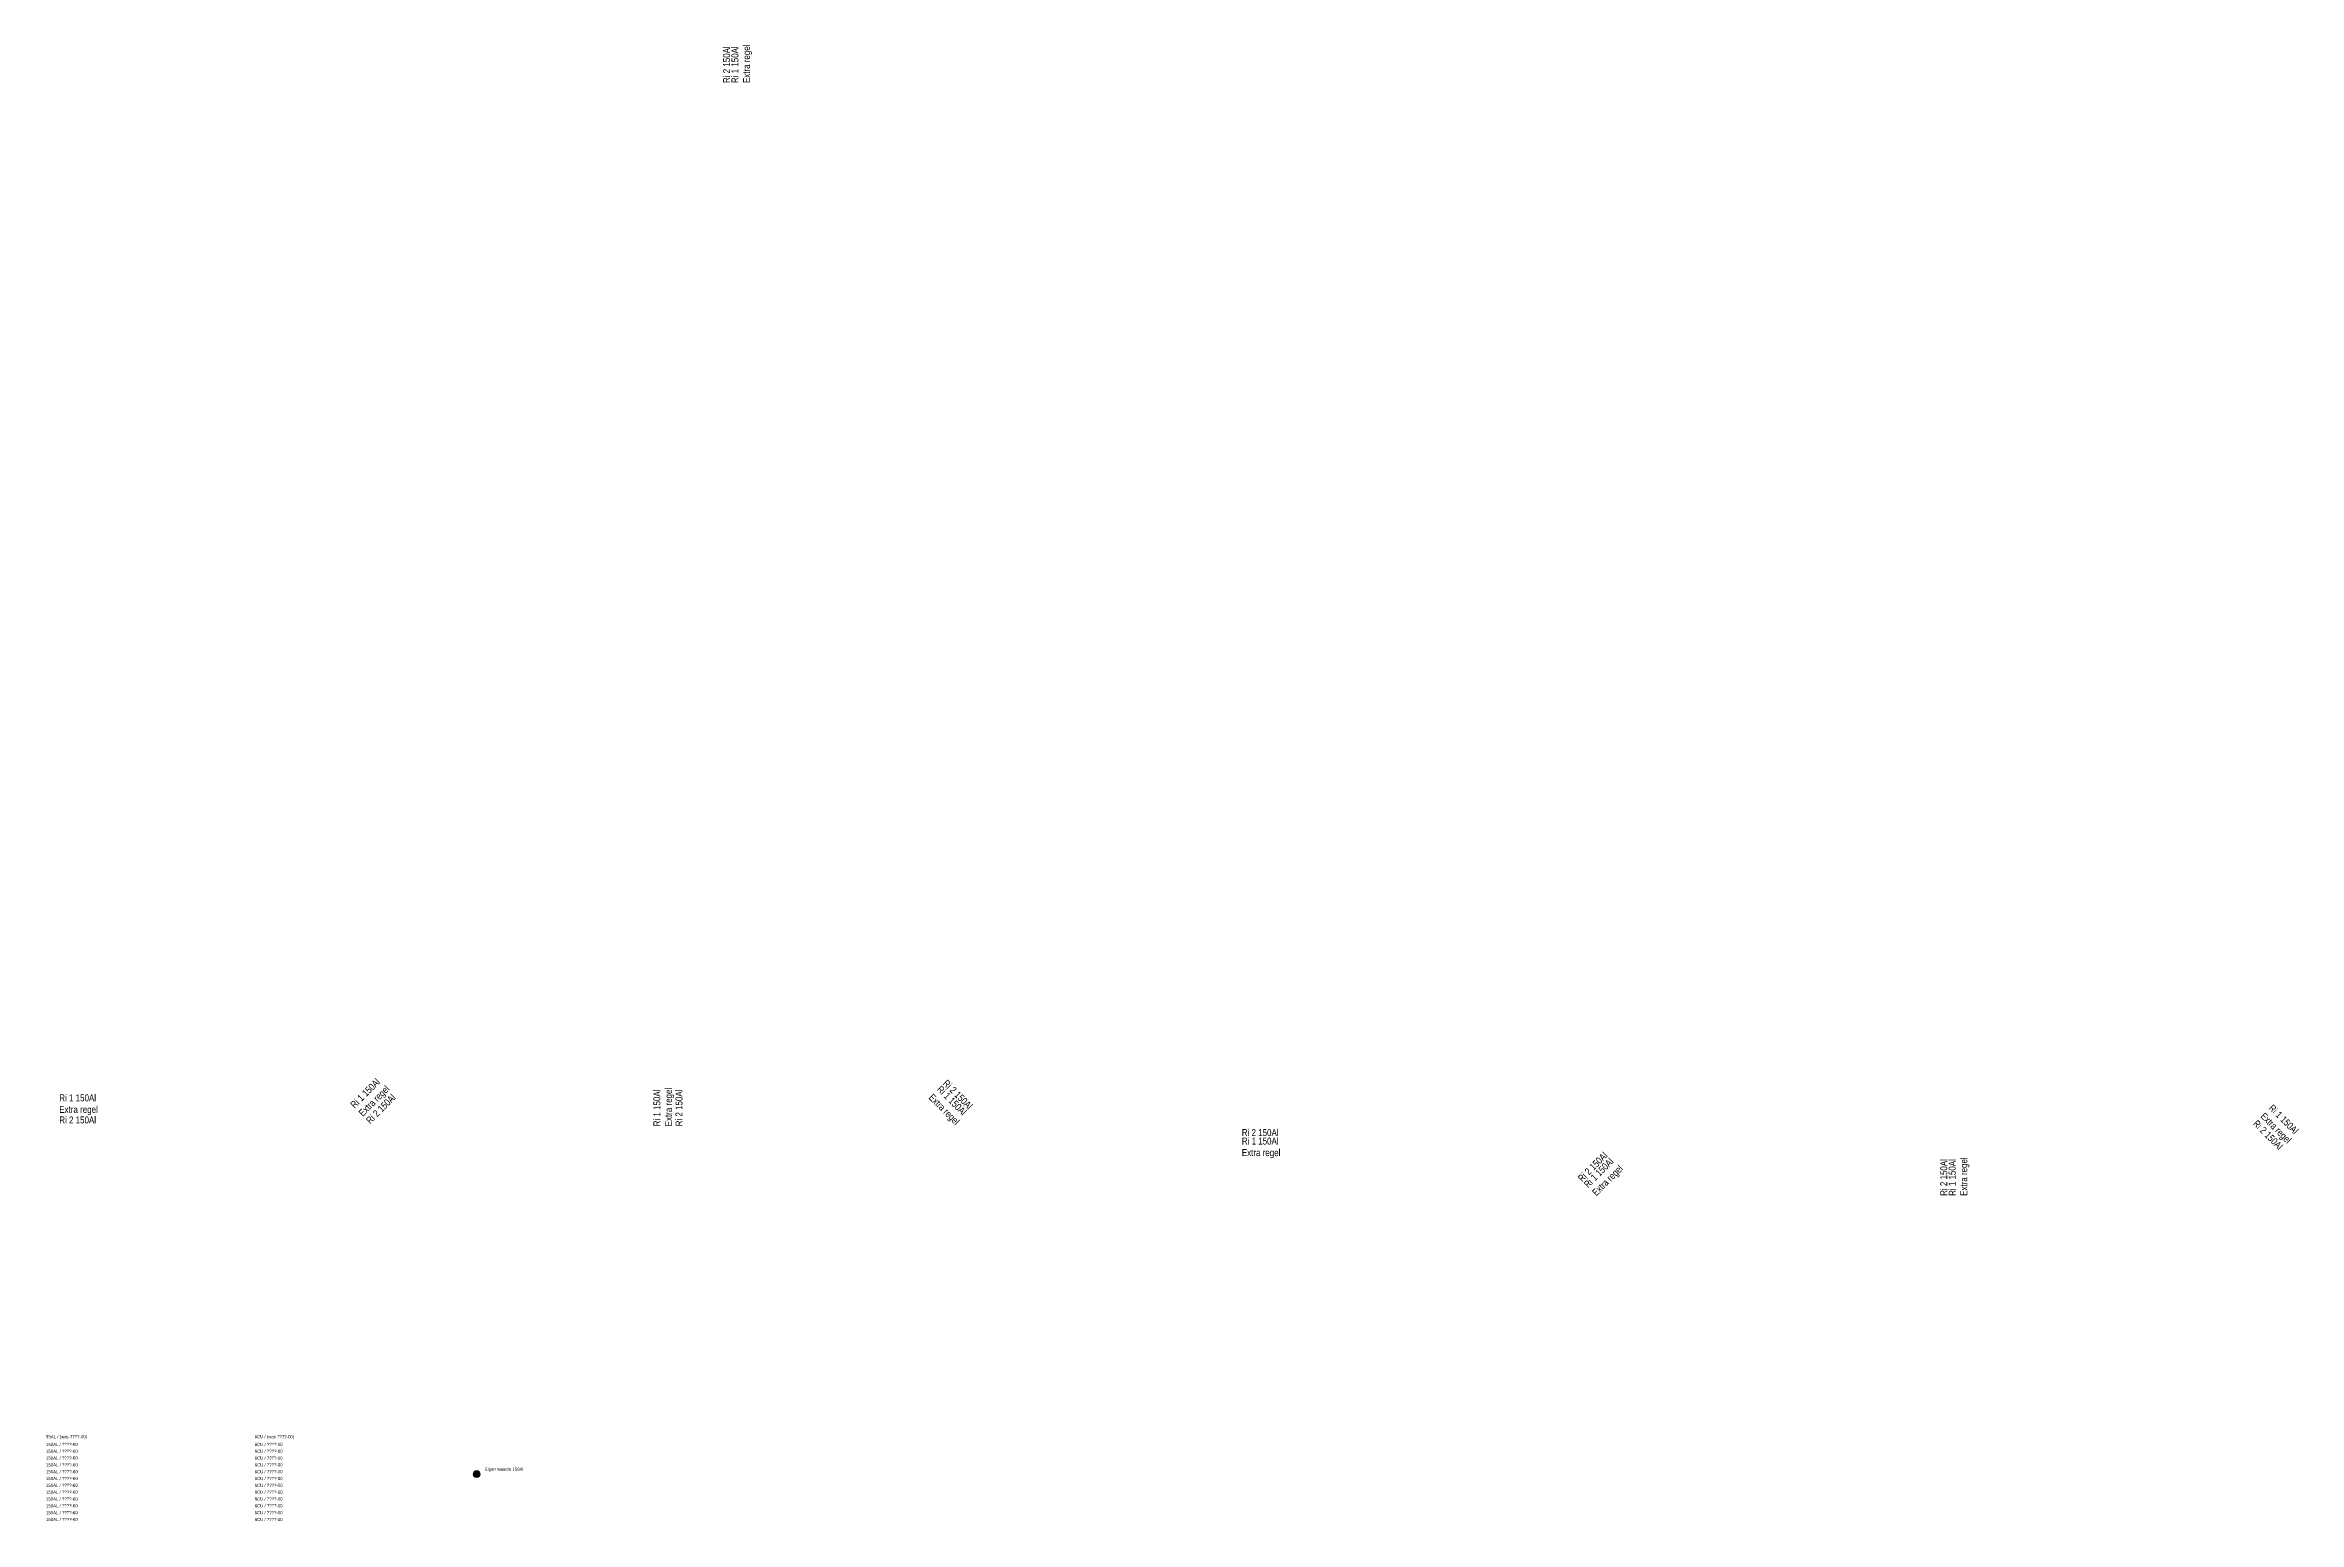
# Model space of a CAD drawing. Extents: x -2 to 322, y -7 to 205.
import ezdxf

# ---------------------------------------------------------------- set-up
doc = ezdxf.new("R2010")
doc.units = 0
doc.header["$MEASUREMENT"] = 0
doc.linetypes.add('DASHED', pattern=[0.75, 0.5, -0.25])
for name, color, linetype, lineweight in [('01 - Bestaande kabel', 125, 'Continuous', 0), ('Aansluiting LS K01', 120, 'DASHED', 0), ('Aansluiting LS K02', 52, 'DASHED', 0), ('Aansluiting LS K03', 5, 'DASHED', 0), ('Aansluiting LS K06', 30, 'DASHED', 0), ('Aansluiting LS K07', 252, 'DASHED', 0), ('Aansluiting LS K08', 244, 'DASHED', 0), ('Aansluiting LS K09', 104, 'DASHED', 0), ('Aansluiting LS K10', 1, 'DASHED', 0), ('Aansluiting LS K11', 190, 'DASHED', 0), ('Aansluiting LS K12', 201, 'DASHED', 0), ('Knooppunt LS AM', 7, 'Continuous', 0)]:
    doc.layers.add(name, color=color, linetype=linetype, lineweight=lineweight)
doc.layers.add('Aansluiting LS K04', color=7, linetype='DASHED', lineweight=0, true_color=0x00f000)
doc.layers.add('Aansluiting LS K05', color=7, linetype='DASHED', lineweight=0, true_color=0xeb00eb)
doc.layers.add('TEST_TEXT_A', color=7, linetype='Continuous')
doc.layers.add('TEST_TEXT_B', color=7, linetype='Continuous')
doc.styles.add('TECHBASE_ARIAL_NOVA_LIGHT', font='ArialNova-Light.ttf')

msp = doc.modelspace()

# ---------------------------------------------------------------- texts
at = {"insert": (61.18, 0.93), "char_height": 0.45, "attachment_point": 1, "style": 'TECHBASE_ARIAL_NOVA_LIGHT', "bg_fill": 3, "box_fill_scale": 1.5, "bg_fill_color": 256, "bg_fill_transparency": 0}
msp.add_mtext('Eigen waarde 150Al', dxfattribs=at)
at = {"layer": '01 - Bestaande kabel', "char_height": 0.45, "width": 6.8, "attachment_point": 7, "style": 'TECHBASE_ARIAL_NOVA_LIGHT', "bg_fill": 3, "box_fill_scale": 1.3, "bg_fill_color": 7, "bg_fill_true_color": 16777215, "bg_fill_transparency": 0}
for s, insert in [('{95AL / (was ????-00)}', (-1.91, 5.01)), ('{6CU / (was ????-00)}', (28.09, 5.01))]:
    msp.add_mtext(s, dxfattribs=dict(at, insert=insert))
at = {"layer": 'TEST_TEXT_A', "char_height": 1, "width": 10, "style": 'TECHBASE_ARIAL_NOVA_LIGHT'}
for insert, attachment_point, rotation in [((99.6, 200, 5), 7, 90), ((43.86, 51.14), 7, 45), ((88.38, 50), 7, 90), ((126.79, 55.93), 1, 315), ((316.14, 51.14), 7, 315), ((219.07, 41.79), 1, 45), ((271.62, 40), 1, 90)]:
    msp.add_mtext('{\\C1;Ri 1 150Al}\\PExtra regel', dxfattribs=dict(at, insert=insert, attachment_point=attachment_point, rotation=rotation))
for insert, attachment_point in [((0, 51.62), 7), ((170, 48.38), 1)]:
    msp.add_mtext('{\\C1;Ri 1 150Al}\\PExtra regel', dxfattribs=dict(at, insert=insert, attachment_point=attachment_point))
at = {"layer": 'TEST_TEXT_B', "char_height": 1, "width": 10, "style": 'TECHBASE_ARIAL_NOVA_LIGHT'}
for insert, attachment_point, rotation in [((96.44, 200, 5), 7, 90), ((89.6, 50), 7, 90), ((127.65, 56.79), 1, 315), ((44.72, 50.28), 7, 45), ((315.28, 50.28), 7, 315), ((218.21, 42.65), 1, 45), ((270.4, 40), 1, 90)]:
    msp.add_mtext('Ri 2 150Al', dxfattribs=dict(at, insert=insert, attachment_point=attachment_point, rotation=rotation))
for insert, attachment_point in [((0, 50.4), 7), ((170, 49.6), 1)]:
    msp.add_mtext('Ri 2 150Al', dxfattribs=dict(at, insert=insert, attachment_point=attachment_point))

# ---------------------------------------------------------------- next in the draw order: hatches: boundary and pattern name
h = msp.add_hatch(color=7)
h.dxf.hatch_style = 1
edge = h.paths.add_edge_path()
edge.add_arc((60, 0), 0.5, 0, 360)

# ---------------------------------------------------------------- next in the draw order: linework, layer by layer
at = {"layer": 'Knooppunt LS AM'}
msp.add_circle((60, 0), 0.5, dxfattribs=at)

# ---------------------------------------------------------------- next in the draw order: texts
at = {"layer": 'Aansluiting LS K01', "char_height": 0.45, "width": 4.8, "attachment_point": 7, "style": 'TECHBASE_ARIAL_NOVA_LIGHT', "bg_fill": 3, "box_fill_scale": 1.3, "bg_fill_color": 7, "bg_fill_true_color": 16777215, "bg_fill_transparency": 0}
for s, insert in [('{150AL / ????-00}', (-1.91, 4.03)), ('{6CU / ????-00}', (28.09, 4.03))]:
    msp.add_mtext(s, dxfattribs=dict(at, insert=insert))

# ---------------------------------------------------------------- next in the draw order: texts
at = {"layer": 'Aansluiting LS K02', "char_height": 0.45, "width": 4.8, "attachment_point": 7, "style": 'TECHBASE_ARIAL_NOVA_LIGHT', "bg_fill": 3, "box_fill_scale": 1.3, "bg_fill_color": 7, "bg_fill_true_color": 16777215, "bg_fill_transparency": 0}
for s, insert in [('{150AL / ????-00}', (-1.91, 3.05)), ('{6CU / ????-00}', (28.09, 3.05))]:
    msp.add_mtext(s, dxfattribs=dict(at, insert=insert))

# ---------------------------------------------------------------- next in the draw order: texts
at = {"layer": 'Aansluiting LS K03', "char_height": 0.45, "width": 4.8, "attachment_point": 7, "style": 'TECHBASE_ARIAL_NOVA_LIGHT', "bg_fill": 3, "box_fill_scale": 1.3, "bg_fill_color": 7, "bg_fill_true_color": 16777215, "bg_fill_transparency": 0}
for s, insert in [('{150AL / ????-00}', (-1.91, 2.07)), ('{6CU / ????-00}', (28.09, 2.07))]:
    msp.add_mtext(s, dxfattribs=dict(at, insert=insert))

# ---------------------------------------------------------------- next in the draw order: texts
at = {"layer": 'Aansluiting LS K04', "char_height": 0.45, "width": 4.8, "attachment_point": 7, "style": 'TECHBASE_ARIAL_NOVA_LIGHT', "bg_fill": 3, "box_fill_scale": 1.3, "bg_fill_color": 7, "bg_fill_true_color": 16777215, "bg_fill_transparency": 0}
for s, insert in [('{150AL / ????-00}', (-1.91, 1.09)), ('{6CU / ????-00}', (28.09, 1.09))]:
    msp.add_mtext(s, dxfattribs=dict(at, insert=insert))

# ---------------------------------------------------------------- next in the draw order: texts
at = {"layer": 'Aansluiting LS K05', "char_height": 0.45, "width": 4.8, "attachment_point": 7, "style": 'TECHBASE_ARIAL_NOVA_LIGHT', "bg_fill": 3, "box_fill_scale": 1.3, "bg_fill_color": 7, "bg_fill_true_color": 16777215, "bg_fill_transparency": 0}
for s, insert in [('{150AL / ????-00}', (-1.91, 0.11)), ('{6CU / ????-00}', (28.09, 0.11))]:
    msp.add_mtext(s, dxfattribs=dict(at, insert=insert))

# ---------------------------------------------------------------- next in the draw order: texts
at = {"layer": 'Aansluiting LS K06', "char_height": 0.45, "width": 4.8, "attachment_point": 7, "style": 'TECHBASE_ARIAL_NOVA_LIGHT', "bg_fill": 3, "box_fill_scale": 1.3, "bg_fill_color": 7, "bg_fill_true_color": 16777215, "bg_fill_transparency": 0}
for s, insert in [('{150AL / ????-00}', (-1.91, -0.87)), ('{6CU / ????-00}', (28.09, -0.87))]:
    msp.add_mtext(s, dxfattribs=dict(at, insert=insert))

# ---------------------------------------------------------------- next in the draw order: texts
at = {"layer": 'Aansluiting LS K07', "char_height": 0.45, "width": 4.8, "attachment_point": 7, "style": 'TECHBASE_ARIAL_NOVA_LIGHT', "bg_fill": 3, "box_fill_scale": 1.3, "bg_fill_color": 7, "bg_fill_true_color": 16777215, "bg_fill_transparency": 0}
for s, insert in [('{150AL / ????-00}', (-1.91, -1.85)), ('{6CU / ????-00}', (28.09, -1.85))]:
    msp.add_mtext(s, dxfattribs=dict(at, insert=insert))

# ---------------------------------------------------------------- next in the draw order: texts
at = {"layer": 'Aansluiting LS K08', "char_height": 0.45, "width": 4.8, "attachment_point": 7, "style": 'TECHBASE_ARIAL_NOVA_LIGHT', "bg_fill": 3, "box_fill_scale": 1.3, "bg_fill_color": 7, "bg_fill_true_color": 16777215, "bg_fill_transparency": 0}
for s, insert in [('{150AL / ????-00}', (-1.91, -2.83)), ('{6CU / ????-00}', (28.09, -2.83))]:
    msp.add_mtext(s, dxfattribs=dict(at, insert=insert))

# ---------------------------------------------------------------- next in the draw order: texts
at = {"layer": 'Aansluiting LS K09', "char_height": 0.45, "width": 4.8, "attachment_point": 7, "style": 'TECHBASE_ARIAL_NOVA_LIGHT', "bg_fill": 3, "box_fill_scale": 1.3, "bg_fill_color": 7, "bg_fill_true_color": 16777215, "bg_fill_transparency": 0}
for s, insert in [('{150AL / ????-00}', (-1.91, -3.81)), ('{6CU / ????-00}', (28.09, -3.81))]:
    msp.add_mtext(s, dxfattribs=dict(at, insert=insert))

# ---------------------------------------------------------------- next in the draw order: texts
at = {"layer": 'Aansluiting LS K10', "char_height": 0.45, "width": 4.8, "attachment_point": 7, "style": 'TECHBASE_ARIAL_NOVA_LIGHT', "bg_fill": 3, "box_fill_scale": 1.3, "bg_fill_color": 7, "bg_fill_true_color": 16777215, "bg_fill_transparency": 0}
for s, insert in [('{150AL / ????-00}', (-1.91, -4.79)), ('{6CU / ????-00}', (28.09, -4.79))]:
    msp.add_mtext(s, dxfattribs=dict(at, insert=insert))

# ---------------------------------------------------------------- next in the draw order: texts
at = {"layer": 'Aansluiting LS K11', "char_height": 0.45, "width": 4.8, "attachment_point": 7, "style": 'TECHBASE_ARIAL_NOVA_LIGHT', "bg_fill": 3, "box_fill_scale": 1.3, "bg_fill_color": 7, "bg_fill_true_color": 16777215, "bg_fill_transparency": 0}
for s, insert in [('{150AL / ????-00}', (-1.91, -5.78)), ('{6CU / ????-00}', (28.09, -5.78))]:
    msp.add_mtext(s, dxfattribs=dict(at, insert=insert))

# ---------------------------------------------------------------- next in the draw order: texts
at = {"layer": 'Aansluiting LS K12', "char_height": 0.45, "width": 4.8, "attachment_point": 7, "style": 'TECHBASE_ARIAL_NOVA_LIGHT', "bg_fill": 3, "box_fill_scale": 1.3, "bg_fill_color": 7, "bg_fill_true_color": 16777215, "bg_fill_transparency": 0}
for s, insert in [('{150AL / ????-00}', (-1.91, -6.76)), ('{6CU / ????-00}', (28.09, -6.76))]:
    msp.add_mtext(s, dxfattribs=dict(at, insert=insert))

doc.saveas('drawing.dxf')
